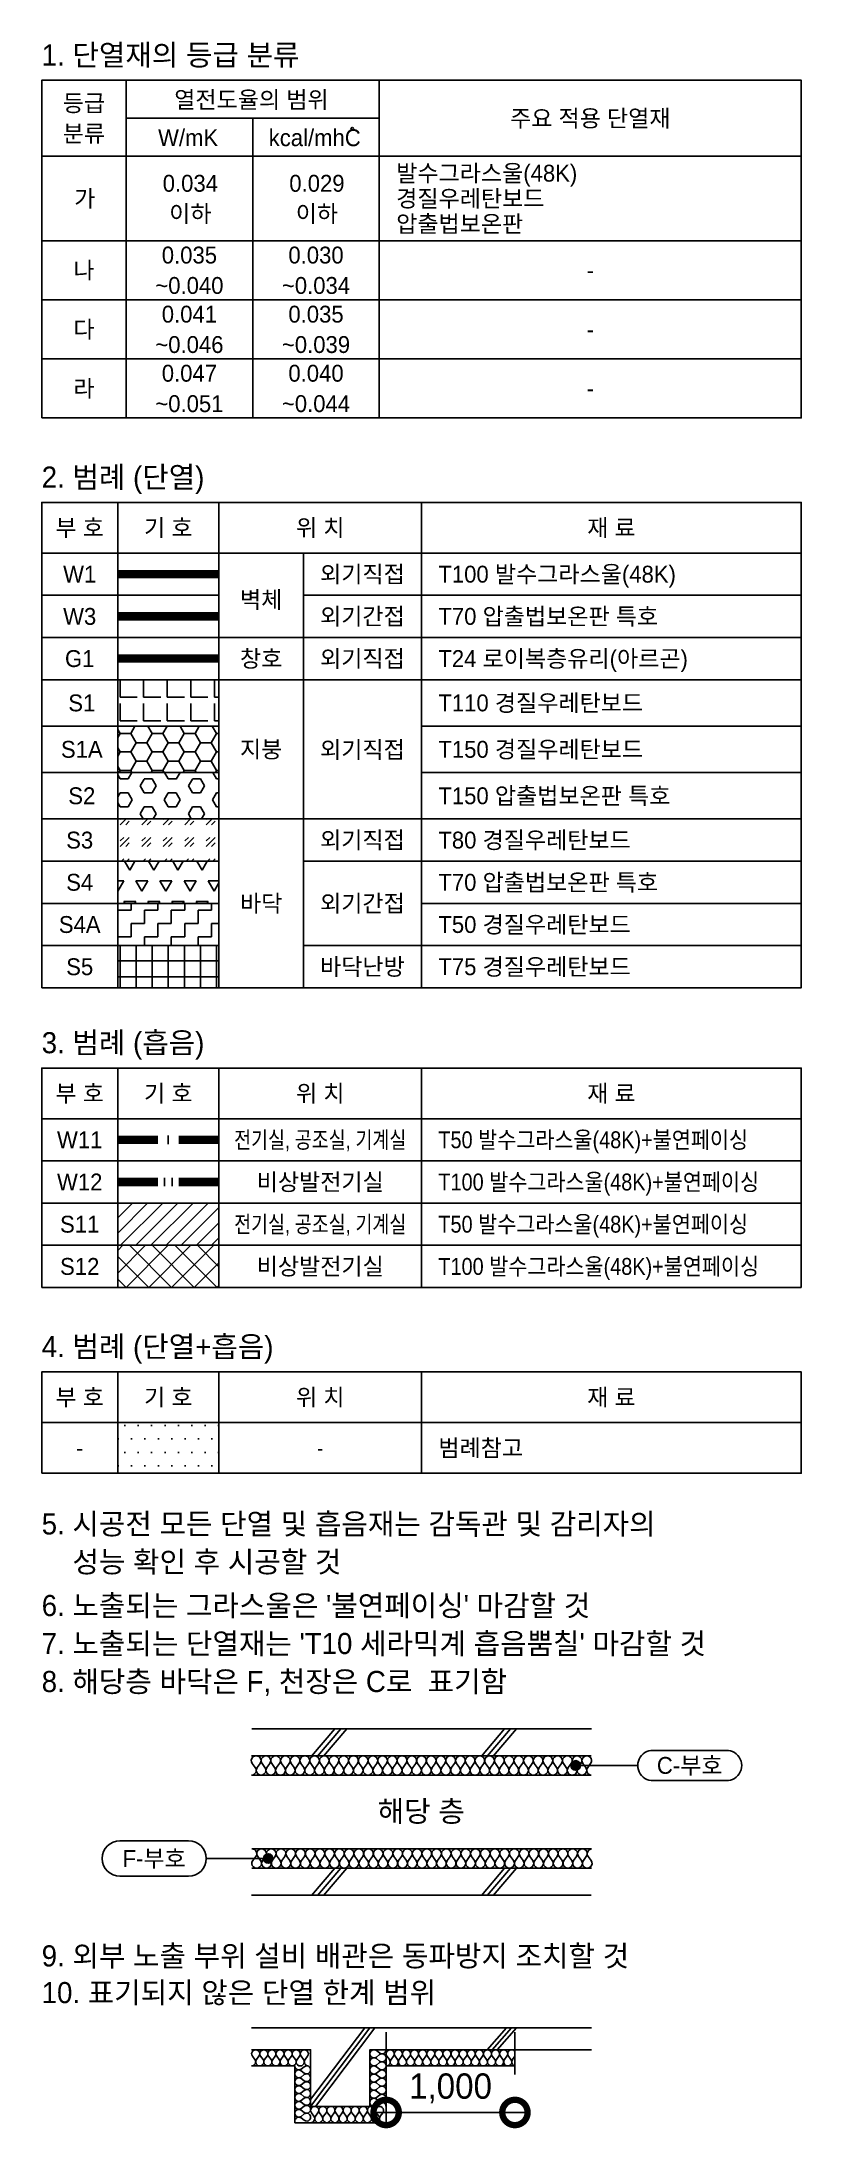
# Model space of a CAD drawing. Header units: millimetres. Extents: x -180 to 841, y -190 to 594.
# Drawn here: x 732.5 to 822.5, y 316.4 to 563.6 of the extents above; entities that cross this region are included whole.
import ezdxf
from ezdxf.enums import TextEntityAlignment as Align

# ---------------------------------------------------------------- set-up
doc = ezdxf.new("R2010")
doc.units = ezdxf.units.MM
doc.linetypes.add('200-06.단열흡음계획도$0$HIDDEN', pattern=[9.525, 6.35, -3.175])
doc.linetypes.add('ISO10W100', pattern=[18, 12, -3, 0, -3])
for name, color, linetype in [('(지붕 직접 T180 페놀릭폼)', 6, 'Continuous'), ('4', 4, 'Continuous'), ('7', 7, 'Continuous'), ('A-DIM', 7, 'Continuous'), ('A-HAT', 8, 'Continuous'), ('A-ln', 6, 'Continuous'), ('A-TEXT-NOTE', 7, 'Continuous'), ('CON', 2, 'Continuous'), ('G1', 4, 'Continuous'), ('S1 (지붕 직접 T110 경질우레탄보드)', 6, 'Continuous'), ('S11 (흡음 T50 그라스울)', 6, 'Continuous'), ('S12 (흡음 T100 그라스울)', 6, 'Continuous'), ('S3A (바닥 직접 T30 경질우레탄보드)', 6, 'Continuous'), ('S4 (바닥 간접 T70 압출법보온판 특호)', 6, 'Continuous'), ('S5 (바닥 간접 T90 T45 경질우레탄보드)', 6, 'Continuous'), ('S6 (층간 난방 T90 PF보드)', 6, 'Continuous'), ('W1 (벽 직접 T100 그라스울)', 2, 'Continuous'), ('W11 (벽 흡음 T50 그라스울)', 3, 'Continuous'), ('W3 (간접 T60압출법보온판))', 2, 'Continuous')]:
    doc.layers.add(name, color=color, linetype=linetype)
doc.styles.add('200-06.단열흡음계획도$0$Gtx', font='')
doc.styles.add('Gdim', font='')
doc.styles.add('Gtx', font='')
doc.styles.get('200-06.단열흡음계획도$0$Gtx').set_extended_font_data('Dotum')
doc.styles.get('Gdim').set_extended_font_data('Dotum')
doc.styles.get('Gtx').set_extended_font_data('Dotum')

msp = doc.modelspace()

# ---------------------------------------------------------------- texts
at = {"layer": 'A-DIM', "insert": (780.94, 321.13), "char_height": 3, "attachment_point": 5, "style": 'Gdim'}
msp.add_mtext('\\A1;1,000', dxfattribs=at)
at = {"layer": 'A-TEXT-NOTE'}
for s, height, style, p in [('1. 단열재의 등급 분류', 2.5, 'Gtx', (732.5, 562)), ('발수그라스울(48K)', 2, 'Gtx', (774.5, 548)), ('경질우레탄보드', 2, 'Gtx', (774.5, 545)), ('압출법보온판', 2, 'Gtx', (774.5, 542)), ('2. 범례 (단열)', 2.5, 'Gtx', (732.5, 512)), ('T100 발수그라스울(48K)', 2, '200-06.단열흡음계획도$0$Gtx', (779.5, 500.5)), ('T70 압출법보온판 특호', 2, '200-06.단열흡음계획도$0$Gtx', (779.5, 495.5)), ('T24 로이복층유리(아르곤)', 2, '200-06.단열흡음계획도$0$Gtx', (779.5, 490.5)), ('T110 경질우레탄보드', 2, '200-06.단열흡음계획도$0$Gtx', (779.5, 485.25)), ('T150 경질우레탄보드', 2, '200-06.단열흡음계획도$0$Gtx', (779.5, 479.75)), ('T150 압출법보온판 특호', 2, '200-06.단열흡음계획도$0$Gtx', (779.5, 474.25)), ('T80 경질우레탄보드', 2, '200-06.단열흡음계획도$0$Gtx', (779.5, 469)), ('T70 압출법보온판 특호', 2, '200-06.단열흡음계획도$0$Gtx', (779.5, 464)), ('T50 경질우레탄보드', 2, '200-06.단열흡음계획도$0$Gtx', (779.5, 459)), ('T75 경질우레탄보드', 2, '200-06.단열흡음계획도$0$Gtx', (779.5, 454)), ('3. 범례 (흡음)', 2.5, 'Gtx', (732.5, 445)), ('4. 범례 (단열+흡음)', 2.5, 'Gtx', (732.5, 409)), ('범례참고', 2, 'Gtx', (779.5, 397)), ('5. 시공전 모든 단열 및 흡음재는 감독관 및 감리자의', 2.5, 'Gtx', (732.5, 388)), ('    성능 확인 후 시공할 것', 2.5, 'Gtx', (732.5, 383.5)), ("6. 노출되는 그라스울은 '불연페이싱' 마감할 것", 2.5, 'Gtx', (732.5, 378.33)), ("7. 노출되는 단열재는 'T10 세라믹계 흡음뿜칠' 마감할 것", 2.5, 'Gtx', (732.5, 373.83)), ('8. 해당층 바닥은 F, 천장은 C로  표기함', 2.5, 'Gtx', (732.5, 369.33)), ('9. 외부 노출 부위 설비 배관은 동파방지 조치할 것', 2.5, 'Gtx', (732.5, 336.83)), ('10. 표기되지 않은 단열 한계 범위', 2.5, 'Gtx', (732.5, 332.48))]:
    msp.add_text(s, height=height, dxfattribs=dict(at, style=style)).set_placement(p, align=Align.MIDDLE_LEFT)
for s, height, style, p in [('등급', 2, 'Gtx', (737.5, 556.3)), ('열전도율의 범위', 2, 'Gtx', (757.35, 556.7)), ('분류', 2, 'Gtx', (737.5, 552.7)), ('주요 적용 단열재', 2, 'Gtx', (797.5, 554.5)), ('W/mK', 2, 'Gtx', (749.85, 552.2)), ('kcal/mhC', 2, 'Gtx', (764.85, 552.2)), ('가', 2, 'Gtx', (737.61, 545)), ('0.034', 2, 'Gtx', (750.11, 546.8)), ('0.029', 2, 'Gtx', (765.11, 546.8)), ('이하', 2, 'Gtx', (750.11, 543.2)), ('이하', 2, 'Gtx', (765.11, 543.2)), ('0.035', 2, 'Gtx', (750, 538.3)), ('0.030', 2, 'Gtx', (765, 538.3)), ('나', 2, 'Gtx', (737.5, 536.5)), ('-', 2, 'Gtx', (797.5, 536.5)), ('~0.040', 2, 'Gtx', (750, 534.7)), ('~0.034', 2, 'Gtx', (765, 534.7)), ('0.041', 2, 'Gtx', (750, 531.3)), ('0.035', 2, 'Gtx', (765, 531.3)), ('다', 2, 'Gtx', (737.5, 529.5)), ('-', 2, 'Gtx', (797.5, 529.5)), ('~0.046', 2, 'Gtx', (750, 527.7)), ('~0.039', 2, 'Gtx', (765, 527.7)), ('0.047', 2, 'Gtx', (750, 524.3)), ('0.040', 2, 'Gtx', (765, 524.3)), ('라', 2, 'Gtx', (737.5, 522.5)), ('~0.051', 2, 'Gtx', (750, 520.7)), ('~0.044', 2, 'Gtx', (765, 520.7)), ('-', 2, 'Gtx', (797.5, 522.5)), ('부 호', 2, '200-06.단열흡음계획도$0$Gtx', (737, 506)), ('기 호', 2, '200-06.단열흡음계획도$0$Gtx', (747.5, 506)), ('위 치', 2, '200-06.단열흡음계획도$0$Gtx', (765.5, 506)), ('재 료', 2, '200-06.단열흡음계획도$0$Gtx', (800, 506)), ('외기직접', 2, '200-06.단열흡음계획도$0$Gtx', (770.5, 500.5)), ('W1', 2, '200-06.단열흡음계획도$0$Gtx', (737, 500.5)), ('벽체', 2, '200-06.단열흡음계획도$0$Gtx', (758.5, 497.48)), ('W3', 2, '200-06.단열흡음계획도$0$Gtx', (737, 495.5)), ('외기간접', 2, '200-06.단열흡음계획도$0$Gtx', (770.5, 495.5)), ('G1', 2, '200-06.단열흡음계획도$0$Gtx', (737, 490.5)), ('창호', 2, '200-06.단열흡음계획도$0$Gtx', (758.5, 490.5)), ('외기직접', 2, '200-06.단열흡음계획도$0$Gtx', (770.5, 490.5)), ('S1', 2, '200-06.단열흡음계획도$0$Gtx', (737.25, 485.25)), ('S1A', 2, '200-06.단열흡음계획도$0$Gtx', (737.25, 479.75)), ('지붕', 2, '200-06.단열흡음계획도$0$Gtx', (758.5, 479.76)), ('외기직접', 2, '200-06.단열흡음계획도$0$Gtx', (770.5, 479.71)), ('S2', 2, '200-06.단열흡음계획도$0$Gtx', (737.25, 474.25)), ('S3', 2, '200-06.단열흡음계획도$0$Gtx', (737, 469)), ('외기직접', 2, '200-06.단열흡음계획도$0$Gtx', (770.5, 469)), ('S4', 2, '200-06.단열흡음계획도$0$Gtx', (737, 464)), ('바닥', 2, '200-06.단열흡음계획도$0$Gtx', (758.5, 461.5)), ('외기간접', 2, '200-06.단열흡음계획도$0$Gtx', (770.5, 461.5)), ('S4A', 2, '200-06.단열흡음계획도$0$Gtx', (737, 459)), ('S5', 2, '200-06.단열흡음계획도$0$Gtx', (737, 454)), ('바닥난방', 2, '200-06.단열흡음계획도$0$Gtx', (770.5, 454)), ('부 호', 2, 'Gtx', (737, 439)), ('기 호', 2, 'Gtx', (747.5, 439)), ('위 치', 2, 'Gtx', (765.5, 439)), ('재 료', 2, 'Gtx', (800, 439)), ('W11', 2, 'Gtx', (737, 433.5)), ('W12', 2, 'Gtx', (737, 428.5)), ('비상발전기실', 2, 'Gtx', (765.5, 428.5)), ('S11', 2, 'Gtx', (737, 423.5)), ('S12', 2, 'Gtx', (737, 418.5)), ('비상발전기실', 2, 'Gtx', (765.5, 418.5)), ('부 호', 2, 'Gtx', (737, 403)), ('기 호', 2, 'Gtx', (747.5, 403)), ('위 치', 2, 'Gtx', (765.5, 403)), ('재 료', 2, 'Gtx', (800, 403)), ('-', 2, 'Gtx', (737, 397)), ('C-부호', 2, 'Gtx', (809.28, 359.39)), ('해당 층', 2.5, 'Gtx', (777.47, 353.96)), ('F-부호', 2, 'Gtx', (745.83, 348.36))]:
    msp.add_text(s, height=height, dxfattribs=dict(at, style=style)).set_placement(p, align=Align.MIDDLE_CENTER)
at = {"layer": 'A-TEXT-NOTE', "style": 'Gtx', "width": 0.8}
for s, p in [('전기실, 공조실, 기계실', (765.5, 433.5)), ('전기실, 공조실, 기계실', (765.5, 423.5)), ('-', (765.5, 397))]:
    msp.add_text(s, height=2, dxfattribs=at).set_placement(p, align=Align.MIDDLE_CENTER)
at = {"layer": 'A-TEXT-NOTE', "style": 'Gtx', "width": 0.9}
for s, p in [('T50 발수그라스울(48K)+불연페이싱', (779.5, 433.5)), ('T100 발수그라스울(48K)+불연페이싱', (779.5, 428.5)), ('T50 발수그라스울(48K)+불연페이싱', (779.5, 423.5)), ('T100 발수그라스울(48K)+불연페이싱', (779.5, 418.5))]:
    msp.add_text(s, height=2, dxfattribs=at).set_placement(p, align=Align.MIDDLE_LEFT)

# ---------------------------------------------------------------- blocks, each defined once
blk = doc.blocks.new('_DotSmall')
at = {"color": 0, "linetype": 'ByBlock', "const_width": 0.5}
blk.add_lwpolyline([(-0.0625, 0, 1), (0.0625, 0, 1)], format="xyb", close=True, dxfattribs=at)

# ---------------------------------------------------------------- hatches: boundary and pattern name
at = {"layer": '(지붕 직접 T180 페놀릭폼)', "ltscale": 100, "transparency": 33554687}
h = msp.add_hatch(dxfattribs=at)
h.set_pattern_fill('DOTS', color=256)
h.set_pattern_definition([(0, (-300000, 47015), (0.79375, 1.5875), [0, -1.5875])])
h.paths.add_polyline_path([(753.5, 400), (741.5, 400), (741.5, 394), (753.5, 394)])
at = {"layer": 'A-TEXT-NOTE'}
h = msp.add_hatch(color=256, dxfattribs=at)
edge = h.paths.add_edge_path()
edge.add_arc((795.77, 359.39), 0.563, 180, 540)
h = msp.add_hatch(color=256, dxfattribs=at)
edge = h.paths.add_edge_path()
edge.add_arc((759.34, 348.36), 0.563, 0, 360, ccw=False)
at = {"layer": 'S1 (지붕 직접 T110 경질우레탄보드)', "ltscale": 100}
h = msp.add_hatch(dxfattribs=at)
h.set_pattern_fill('ANGLE', color=256, scale=0.4)
h.set_pattern_definition([(0, (741.7766, 485.9358), (0, 2.794), [2.032, -0.762]), (90, (741.7766, 485.9358), (-2.794, 2e-16), [2.032, -0.762])])
h.paths.add_polyline_path([(753.5, 488), (741.5, 488), (741.5, 482.5), (753.5, 482.5)])
h = msp.add_hatch(dxfattribs=at)
h.set_pattern_fill('HONEY', color=256, scale=0.4)
h.set_pattern_definition([(0, (741.7766, 468.4358), (1.905, 1.09985), [1.27, -2.54]), (120, (741.7766, 468.4358), (-1.905, 1.09985), [1.27, -2.54]), (60, (741.7766, 468.4358), (4e-09, 2.199705), [-2.54, 1.27])])
h.paths.add_polyline_path([(753.5, 482.5), (741.5, 482.5), (741.5, 477), (753.5, 477)])
h = msp.add_hatch(dxfattribs=at)
h.set_pattern_fill('HEX', color=256, scale=0.3)
h.set_pattern_definition([(0, (741.7766, 472.9358), (0, 1.64978), [0.9525, -1.905]), (120, (741.7766, 472.9358), (-1.42875, -0.8249), [0.9525, -1.905]), (60, (742.7291, 472.9358), (-1.42875, 0.8249), [0.9525, -1.905])])
h.paths.add_polyline_path([(753.5, 477), (741.5, 477), (741.5, 471.5), (753.5, 471.5)])
at = {"layer": 'S11 (흡음 T50 그라스울)', "ltscale": 100, "transparency": 33554687}
h = msp.add_hatch(dxfattribs=at)
h.set_pattern_fill('ANSI31', color=256, scale=0.4)
h.set_pattern_definition([(45, (9e-13, 24), (-0.8980256, 0.8980256), [])])
h.paths.add_polyline_path([(753.5, 426), (741.5, 426), (741.5, 421), (753.5, 421)])
at = {"layer": 'S12 (흡음 T100 그라스울)', "ltscale": 100, "transparency": 33554687}
h = msp.add_hatch(dxfattribs=at)
h.set_pattern_fill('ANSI37', color=256, scale=0.6)
h.set_pattern_definition([(45, (-300000, -112975), (-1.347038418, 1.347038418), []), (135, (-300000, -112975), (-1.347038418, -1.347038418), [])])
h.paths.add_polyline_path([(753.5, 421), (741.5, 421), (741.5, 416), (753.5, 416)])
at = {"layer": 'S3A (바닥 직접 T30 경질우레탄보드)', "ltscale": 100, "transparency": 33554687}
h = msp.add_hatch(dxfattribs=at)
h.set_pattern_fill('GOST_GLASS', color=256, scale=0.3)
h.set_pattern_definition([(45, (746.9011, 396.9794), (2.545584, 0), [1.5, -2.1]), (45, (747.5375, 396.9794), (2.545584, 0), [0.6, -3]), (45, (746.9011, 397.6158), (2.545584, 0), [0.6, -3])])
h.paths.add_polyline_path([(741.5, 471.5), (753.5, 471.5), (753.5, 466.5), (741.5, 466.5)])
at = {"layer": 'S4 (바닥 간접 T70 압출법보온판 특호)', "ltscale": 100}
h = msp.add_hatch(dxfattribs=at)
h.set_pattern_fill('TRIANG', color=256, scale=0.3)
h.set_pattern_definition([(60, (741.5, 458), (-1.42875, 2.47467), [1.42875, -1.42875]), (120, (741.5, 458), (-2.8575, 2e-09), [1.42875, -1.42875]), (0, (740.7856, 459.2373), (1.42875, 2.47467), [1.42875, -1.42875])])
h.paths.add_polyline_path([(753.5, 466.5), (741.5, 466.5), (741.5, 461.5), (753.5, 461.5)])
at = {"layer": 'S5 (바닥 간접 T90 T45 경질우레탄보드)', "ltscale": 100, "transparency": 33554687}
h = msp.add_hatch(dxfattribs=at)
h.set_pattern_fill('ZIGZAG', color=256, scale=0.5)
h.set_pattern_definition([(0, (741.5, 448), (1.5875, 1.5875), [1.5875, -1.5875]), (90, (743.0875, 448), (-1.5875, 1.5875), [1.5875, -1.5875])])
h.paths.add_polyline_path([(753.5, 461.5), (741.5, 461.5), (741.5, 456.5), (753.5, 456.5)])
at = {"layer": 'S6 (층간 난방 T90 PF보드)', "ltscale": 100}
h = msp.add_hatch(dxfattribs=at)
h.set_pattern_fill('NET', color=256, scale=0.6)
h.set_pattern_definition([(0, (747.5, 458.5), (0, 1.905), []), (90, (747.5, 458.5), (-1.905, 1e-16), [])])
h.paths.add_polyline_path([(753.5, 456.5), (741.5, 456.5), (741.5, 451.5), (753.5, 451.5)])

# ---------------------------------------------------------------- linework, layer by layer
at = {"layer": '4'}
for p, q in [((742.5, 554.5), (772.5, 554.5)), ((757.5, 554.5), (757.5, 519)), ((732.5, 540), (822.5, 540)), ((732.5, 533), (822.5, 533)), ((732.5, 526), (822.5, 526)), ((763.5, 503), (763.5, 451.5)), ((732.5, 498), (753.5, 498)), ((763.5, 498), (822.5, 498)), ((732.5, 493), (822.5, 493)), ((732.5, 482.5), (753.5, 482.5)), ((777.5, 482.5), (822.5, 482.5)), ((732.5, 477), (753.5, 477)), ((777.5, 477), (822.5, 477)), ((732.5, 471.5), (753.5, 471.5)), ((753.5, 471.5), (822.5, 471.5)), ((732.5, 466.5), (753.5, 466.5)), ((763.5, 466.5), (822.5, 466.5)), ((763.5, 466.5), (822.5, 466.5)), ((732.5, 461.5), (753.5, 461.5)), ((777.5, 461.5), (822.5, 461.5)), ((732.5, 456.5), (753.5, 456.5)), ((763.5, 456.5), (822.5, 456.5)), ((732.5, 451.5), (753.5, 451.5)), ((763.5, 451.5), (822.5, 451.5)), ((732.5, 431), (822.5, 431)), ((732.5, 421), (822.5, 421))]:
    msp.add_line(p, q, dxfattribs=at)
at = {"layer": '7'}
for p, q in [((742.5, 559), (742.5, 519)), ((772.5, 559), (772.5, 519)), ((732.5, 550), (822.5, 550)), ((741.5, 509), (741.5, 451.5)), ((753.5, 509), (753.5, 451.5)), ((777.5, 509), (777.5, 451.5)), ((732.5, 503), (822.5, 503)), ((777.5, 498), (822.5, 498)), ((732.5, 488), (822.5, 488)), ((741.5, 442), (741.5, 416)), ((753.5, 442), (753.5, 416)), ((777.5, 442), (777.5, 416)), ((732.5, 436), (822.5, 436)), ((732.5, 426), (822.5, 426)), ((732.5, 416), (822.5, 416)), ((741.5, 406), (741.5, 394)), ((753.5, 406), (753.5, 394)), ((777.5, 406), (777.5, 394)), ((732.5, 400), (822.5, 400))]:
    msp.add_line(p, q, dxfattribs=at)
for points in [[(732.5, 519), (822.5, 519), (822.5, 559), (732.5, 559)], [(732.5, 451.5), (822.5, 451.5), (822.5, 509), (732.5, 509)], [(732.5, 394), (822.5, 394), (822.5, 406), (732.5, 406)]]:
    msp.add_lwpolyline(points, close=True, dxfattribs=at)
msp.add_lwpolyline([(822.5, 416), (822.5, 442), (732.5, 442), (732.5, 416)], dxfattribs=at)
at = {"layer": 'A-DIM', "color": 1}
for p, q in [((773.31, 327.79), (773.31, 322.78)), ((788.57, 327.79), (788.57, 322.78)), ((771.81, 318.28), (790.07, 318.28))]:
    msp.add_line(p, q, dxfattribs=at)
at = {"layer": 'A-HAT', "color": 8}
for p, q in [((764.48, 360.48), (767.23, 363.71)), ((765.19, 360.48), (767.93, 363.71)), ((765.89, 360.48), (768.64, 363.71)), ((784.59, 360.48), (787.34, 363.71)), ((785.3, 360.48), (788.04, 363.71)), ((786, 360.48), (788.75, 363.71)), ((764.48, 343.98), (767.23, 347.21)), ((765.19, 343.98), (767.93, 347.21)), ((765.89, 343.98), (768.64, 347.21)), ((784.59, 343.98), (787.34, 347.21)), ((785.3, 343.98), (788.04, 347.21)), ((786, 343.98), (788.75, 347.21)), ((764.36, 318.99), (771.39, 328.29)), ((764.36, 319.83), (770.8, 328.29)), ((764.95, 318.99), (771.98, 328.29)), ((785.27, 325.71), (787.56, 328.29)), ((785.86, 325.71), (788.15, 328.29)), ((786.45, 325.71), (788.74, 328.29))]:
    msp.add_line(p, q, dxfattribs=at)
at = {"layer": 'A-HAT'}
for points in [[(757.34, 358.23, 0.618034), (757.8, 359.15), (757.45, 359.61, -2), (758.38, 359.61), (758.03, 359.15, 2), (758.95, 359.15), (758.61, 359.61, -2), (759.53, 359.61), (759.18, 359.15, 2), (760.1, 359.15), (759.76, 359.61, -2), (760.68, 359.61), (760.33, 359.15, 2), (761.26, 359.15), (760.91, 359.61, -2), (761.83, 359.61), (761.49, 359.15, 2), (762.41, 359.15), (762.06, 359.61, -2), (762.98, 359.61), (762.64, 359.15, 2), (763.56, 359.15), (763.21, 359.61, -2), (764.14, 359.61), (763.79, 359.15, 2), (764.71, 359.15), (764.37, 359.61, -2), (765.29, 359.61), (764.94, 359.15, 2), (765.86, 359.15), (765.52, 359.61, -2), (766.44, 359.61), (766.09, 359.15, 2), (767.02, 359.15), (766.67, 359.61, -2), (767.59, 359.61), (767.25, 359.15, 2), (768.17, 359.15), (767.82, 359.61, -2), (768.74, 359.61), (768.4, 359.15, 2), (769.32, 359.15), (768.97, 359.61, -2), (769.9, 359.61), (769.55, 359.15, 2), (770.47, 359.15), (770.13, 359.61, -2), (771.05, 359.61), (770.7, 359.15, 2), (771.62, 359.15), (771.28, 359.61, -2), (772.2, 359.61), (771.85, 359.15, 2), (772.78, 359.15), (772.43, 359.61, -2), (773.35, 359.61), (773.01, 359.15, 2), (773.93, 359.15), (773.58, 359.61, -2), (774.5, 359.61), (774.16, 359.15, 2), (775.08, 359.15), (774.73, 359.61, -2), (775.66, 359.61), (775.31, 359.15, 0.618034), (775.77, 358.23, 0.618034), (776.23, 359.15), (775.89, 359.61, -2), (776.81, 359.61), (776.46, 359.15, 2), (777.38, 359.15), (777.04, 359.61, -2), (777.96, 359.61), (777.61, 359.15, 2), (778.54, 359.15), (778.19, 359.61, -2), (779.11, 359.61), (778.77, 359.15, 2), (779.69, 359.15), (779.34, 359.61, -2), (780.26, 359.61), (779.92, 359.15, 2), (780.84, 359.15), (780.49, 359.61, -2), (781.42, 359.61), (781.07, 359.15, 2), (781.99, 359.15), (781.65, 359.61, -2), (782.57, 359.61), (782.22, 359.15, 2), (783.14, 359.15), (782.8, 359.61, -2), (783.72, 359.61), (783.37, 359.15, 2), (784.3, 359.15), (783.95, 359.61, -2), (784.87, 359.61), (784.53, 359.15, 2), (785.45, 359.15), (785.1, 359.61, -2), (786.02, 359.61), (785.68, 359.15, 2), (786.6, 359.15), (786.25, 359.61, -2), (787.18, 359.61), (786.83, 359.15, 2), (787.75, 359.15), (787.41, 359.61, -2), (788.33, 359.61), (787.98, 359.15, 2), (788.9, 359.15), (788.56, 359.61, -2), (789.48, 359.61), (789.13, 359.15, 2), (790.06, 359.15), (789.71, 359.61, -2), (790.63, 359.61), (790.29, 359.15, 2), (791.21, 359.15), (790.86, 359.61, -2), (791.78, 359.61), (791.44, 359.15, 2), (792.36, 359.15), (792.01, 359.61, -2), (792.94, 359.61), (792.59, 359.15, 2), (793.51, 359.15), (793.17, 359.61, -2), (794.09, 359.61), (793.74, 359.15, 0.618034), (794.2, 358.23, 0.618034), (794.66, 359.15), (794.32, 359.61, -2), (795.24, 359.61), (794.89, 359.15, 2), (795.82, 359.15), (795.47, 359.61, -2), (796.39, 359.61), (796.05, 359.15, 2), (796.97, 359.15), (796.62, 359.61, -2), (797.54, 359.61), (797.2, 359.15, 0.584256), (797.6, 358.23)], [(757.4, 349.51, -0.618034), (757.86, 348.59), (757.51, 348.13, 2), (758.43, 348.13), (758.09, 348.59, -2), (759.01, 348.59), (758.67, 348.13, 2), (759.59, 348.13), (759.24, 348.59, -2), (760.16, 348.59), (759.82, 348.13, 2), (760.74, 348.13), (760.39, 348.59, -2), (761.31, 348.59), (760.97, 348.13, 2), (761.89, 348.13), (761.55, 348.59, -2), (762.47, 348.59), (762.12, 348.13, 2), (763.04, 348.13), (762.7, 348.59, -2), (763.62, 348.59), (763.27, 348.13, 2), (764.19, 348.13), (763.85, 348.59, -2), (764.77, 348.59), (764.43, 348.13, 2), (765.35, 348.13), (765, 348.59, -2), (765.92, 348.59), (765.58, 348.13, 2), (766.5, 348.13), (766.15, 348.59, -2), (767.07, 348.59), (766.73, 348.13, 2), (767.65, 348.13), (767.31, 348.59, -2), (768.23, 348.59), (767.88, 348.13, 2), (768.8, 348.13), (768.46, 348.59, -2), (769.38, 348.59), (769.03, 348.13, 2), (769.95, 348.13), (769.61, 348.59, -2), (770.53, 348.59), (770.19, 348.13, 2), (771.11, 348.13), (770.76, 348.59, -2), (771.68, 348.59), (771.34, 348.13, 2), (772.26, 348.13), (771.91, 348.59, -2), (772.83, 348.59), (772.49, 348.13, 2), (773.41, 348.13), (773.07, 348.59, -2), (773.99, 348.59), (773.64, 348.13, 2), (774.56, 348.13), (774.22, 348.59, -2), (775.14, 348.59), (774.79, 348.13, 2), (775.71, 348.13), (775.37, 348.59, -0.618034), (775.83, 349.51, -0.618034), (776.29, 348.59), (775.95, 348.13, 2), (776.87, 348.13), (776.52, 348.59, -2), (777.44, 348.59), (777.1, 348.13, 2), (778.02, 348.13), (777.67, 348.59, -2), (778.59, 348.59), (778.25, 348.13, 2), (779.17, 348.13), (778.83, 348.59, -2), (779.75, 348.59), (779.4, 348.13, 2), (780.32, 348.13), (779.98, 348.59, -2), (780.9, 348.59), (780.55, 348.13, 2), (781.47, 348.13), (781.13, 348.59, -2), (782.05, 348.59), (781.71, 348.13, 2), (782.63, 348.13), (782.28, 348.59, -2), (783.2, 348.59), (782.86, 348.13, 2), (783.78, 348.13), (783.43, 348.59, -2), (784.35, 348.59), (784.01, 348.13, 2), (784.93, 348.13), (784.59, 348.59, -2), (785.51, 348.59), (785.16, 348.13, 2), (786.08, 348.13), (785.74, 348.59, -2), (786.66, 348.59), (786.31, 348.13, 2), (787.23, 348.13), (786.89, 348.59, -2), (787.81, 348.59), (787.47, 348.13, 2), (788.39, 348.13), (788.04, 348.59, -2), (788.96, 348.59), (788.62, 348.13, 2), (789.54, 348.13), (789.19, 348.59, -2), (790.11, 348.59), (789.77, 348.13, 2), (790.69, 348.13), (790.35, 348.59, -2), (791.27, 348.59), (790.92, 348.13, 2), (791.84, 348.13), (791.5, 348.59, -2), (792.42, 348.59), (792.07, 348.13, 2), (792.99, 348.13), (792.65, 348.59, -2), (793.57, 348.59), (793.23, 348.13, 2), (794.15, 348.13), (793.8, 348.59, -0.618034), (794.26, 349.51, -0.618034), (794.72, 348.59), (794.38, 348.13, 2), (795.3, 348.13), (794.95, 348.59, -2), (795.87, 348.59), (795.53, 348.13, 2), (796.45, 348.13), (796.11, 348.59, -2), (797.03, 348.59), (796.68, 348.13, 2), (797.6, 348.13), (797.26, 348.59, -0.584256), (797.66, 349.51)], [(757.37, 323.79, 0.618034), (757.76, 324.56), (757.47, 324.94, -2), (758.24, 324.94), (757.95, 324.56, 2), (758.72, 324.56), (758.43, 324.94, -2), (759.2, 324.94), (758.91, 324.56, 2), (759.68, 324.56), (759.39, 324.94, -2), (760.16, 324.94), (759.87, 324.56, 2), (760.64, 324.56), (760.35, 324.94, -2), (761.12, 324.94), (760.83, 324.56, 2), (761.6, 324.56), (761.31, 324.94, -2), (762.08, 324.94), (761.79, 324.56, 2), (762.56, 324.56), (762.27, 324.94, -2), (763.04, 324.94), (762.75, 324.56, 2), (763.52, 324.56), (763.23, 324.94, -2), (764, 324.94), (763.71, 324.56, 0.618034), (764.09, 323.79, 0.618034)], [(762.49, 323.79, 0.618034), (763.24, 323.42), (763.61, 323.7, -2), (763.61, 322.95), (763.24, 323.23, 2), (763.24, 322.48), (763.61, 322.76, -2), (763.61, 322.02), (763.24, 322.3, 2), (763.24, 321.55), (763.61, 321.83, -2), (763.61, 321.08), (763.24, 321.36, 2), (763.24, 320.62), (763.61, 320.9, -2), (763.61, 320.15), (763.24, 320.43, 2), (763.24, 319.68), (763.61, 319.96, -2), (763.61, 319.22), (763.24, 319.5, 2), (763.24, 318.75), (763.61, 319.03, -2), (763.61, 318.28), (763.24, 318.56, 2), (763.24, 317.82), (763.61, 318.1, -2), (763.61, 317.35), (763.24, 317.63, 0.618034), (762.49, 317.26, 0.618034)], [(773.31, 318.99, 0.618034), (772.54, 319.38), (772.16, 319.09, -2), (772.16, 319.86), (772.54, 319.57, 2), (772.54, 320.34), (772.16, 320.05, -2), (772.16, 320.82), (772.54, 320.53, 2), (772.54, 321.3), (772.16, 321.01, -2), (772.16, 321.78), (772.54, 321.49, 2), (772.54, 322.26), (772.16, 321.97, -2), (772.16, 322.74), (772.54, 322.45, 2), (772.54, 323.22), (772.16, 322.93, -2), (772.16, 323.7), (772.54, 323.41, 2), (772.54, 324.18), (772.16, 323.89, -2), (772.16, 324.66), (772.54, 324.37, 2), (772.54, 325.14), (772.16, 324.85, -2), (772.16, 325.62), (772.54, 325.33, 0.618034), (773.31, 325.71, 0.618034)], [(773.31, 323.79, 0.618034), (773.7, 324.56), (773.41, 324.94, -2), (774.18, 324.94), (773.89, 324.56, 2), (774.66, 324.56), (774.37, 324.94, -2), (775.14, 324.94), (774.85, 324.56, 2), (775.62, 324.56), (775.33, 324.94, -2), (776.1, 324.94), (775.81, 324.56, 2), (776.58, 324.56), (776.29, 324.94, -2), (777.06, 324.94), (776.77, 324.56, 2), (777.54, 324.56), (777.25, 324.94, -2), (778.02, 324.94), (777.73, 324.56, 2), (778.5, 324.56), (778.21, 324.94, -2), (778.98, 324.94), (778.69, 324.56, 2), (779.46, 324.56), (779.17, 324.94, -2), (779.94, 324.94), (779.65, 324.56, 2), (780.42, 324.56), (780.13, 324.94, -2), (780.9, 324.94), (780.61, 324.56, 2), (781.38, 324.56), (781.09, 324.94, -2), (781.86, 324.94), (781.57, 324.56, 2), (782.34, 324.56), (782.05, 324.94, -2), (782.82, 324.94), (782.53, 324.56, 2), (783.3, 324.56), (783.01, 324.94, -2), (783.78, 324.94), (783.49, 324.56, 2), (784.26, 324.56), (783.97, 324.94, -2), (784.74, 324.94), (784.45, 324.56, 2), (785.22, 324.56), (784.93, 324.94, -2), (785.7, 324.94), (785.41, 324.56, 2), (786.18, 324.56), (785.89, 324.94, -2), (786.66, 324.94), (786.37, 324.56, 2), (787.14, 324.56), (786.85, 324.94, -2), (787.62, 324.94), (787.33, 324.56, 2), (788.1, 324.56), (787.81, 324.94, -0.994362), (788.57, 325.52, -0.994362)], [(788.57, 324.94), (788.29, 324.56, 0.548238), (788.57, 323.8)], [(764.36, 317.07, 0.618034), (764.75, 317.84), (764.46, 318.23, -2), (765.23, 318.23), (764.94, 317.84, 2), (765.71, 317.84), (765.42, 318.23, -2), (766.19, 318.23), (765.9, 317.84, 2), (766.67, 317.84), (766.38, 318.23, -2), (767.15, 318.23), (766.86, 317.84, 2), (767.63, 317.84), (767.34, 318.23, -2), (768.11, 318.23), (767.82, 317.84, 2), (768.59, 317.84), (768.3, 318.23, -2), (769.07, 318.23), (768.78, 317.84, 2), (769.55, 317.84), (769.26, 318.23, -2), (770.03, 318.23), (769.74, 317.84, 2), (770.51, 317.84), (770.22, 318.23, -2), (770.99, 318.23), (770.7, 317.84, 2), (771.47, 317.84), (771.18, 318.23, -2), (771.95, 318.23), (771.66, 317.84, 2), (772.43, 317.84), (772.14, 318.23, -2), (772.91, 318.23), (772.62, 317.84, 0.618034), (773, 317.07, 0.618034)]]:
    msp.add_lwpolyline(points, format="xyb", dxfattribs=at)
at = {"layer": 'A-ln'}
for p, q in [((757.34, 358.23), (797.6, 358.23)), ((757.4, 349.51), (797.66, 349.51)), ((757.37, 323.79), (762.49, 323.79)), ((762.49, 323.79), (762.49, 317.07)), ((773.31, 317.07), (773.31, 323.79)), ((773.31, 323.79), (788.57, 323.79)), ((788.57, 325.71), (788.57, 323.79)), ((762.49, 317.07), (773.31, 317.07))]:
    msp.add_line(p, q, dxfattribs=at)
at = {"layer": 'A-TEXT-NOTE'}
for p, q in [((795.7, 359.39), (803.12, 359.39)), ((759.41, 348.36), (751.99, 348.36))]:
    msp.add_line(p, q, dxfattribs=at)
for points in [[(813.34, 357.62, 1.188885), (813.34, 361.15), (805.22, 361.15, 1.188885), (805.22, 357.62), (813.34, 357.62)], [(749.9, 346.26, 1), (749.9, 350.46), (741.77, 350.46, 1), (741.77, 346.26), (749.9, 346.26)]]:
    msp.add_lwpolyline(points, format="xyb", dxfattribs=at)
for centre, radius in [((769.29, 553.28), 0.144), ((795.77, 359.39), 0.563), ((759.34, 348.36), 0.563)]:
    msp.add_circle(centre, radius, dxfattribs=at)
at = {"layer": 'CON'}
for p, q in [((757.4, 363.71), (797.66, 363.71)), ((757.34, 360.54), (797.6, 360.54)), ((757.4, 347.21), (797.66, 347.21)), ((757.34, 344.04), (797.6, 344.04)), ((757.37, 328.29), (797.66, 328.29))]:
    msp.add_line(p, q, dxfattribs=at)
msp.add_lwpolyline([(757.37, 325.71), (764.36, 325.71), (764.36, 318.99), (771.39, 318.99), (771.39, 325.71), (797.66, 325.71)], dxfattribs=at)
at = {"layer": 'G1', "linetype": '200-06.단열흡음계획도$0$HIDDEN', "ltscale": 0.5, "const_width": 1}
msp.add_lwpolyline([(741.5, 490.5), (753.5, 490.5)], dxfattribs=at)
at = {"layer": 'W1 (벽 직접 T100 그라스울)', "const_width": 1}
msp.add_lwpolyline([(741.5, 500.5), (753.5, 500.5)], dxfattribs=at)
at = {"layer": 'W11 (벽 흡음 T50 그라스울)', "const_width": 1}
for points in [[(741.5, 433.5), (746.27, 433.5)], [(748.73, 433.5), (753.5, 433.5)], [(741.5, 428.5), (746.27, 428.5)], [(748.73, 428.5), (753.5, 428.5)]]:
    msp.add_lwpolyline(points, dxfattribs=at)
at = {"layer": 'W11 (벽 흡음 T50 그라스울)'}
for points in [[(747.49, 434.01), (747.49, 433)], [(747.05, 429.01), (747.05, 428)], [(747.95, 429.01), (747.95, 428)]]:
    msp.add_lwpolyline(points, dxfattribs=at)
at = {"layer": 'W3 (간접 T60압출법보온판))', "linetype": 'ISO10W100', "ltscale": 0.3, "const_width": 1}
msp.add_lwpolyline([(741.5, 495.5), (753.5, 495.5)], dxfattribs=at)

# ---------------------------------------------------------------- block references
at = {"layer": 'A-DIM', "color": 1, "xscale": 6, "yscale": 6, "zscale": 6, "rotation": 180}
msp.add_blockref('_DotSmall', (773.31, 318.28), dxfattribs=at)
at = {"layer": 'A-DIM', "color": 1, "xscale": 6, "yscale": 6, "zscale": 6}
msp.add_blockref('_DotSmall', (788.57, 318.28), dxfattribs=at)

msp.set_redraw_order([(e.dxf.handle, doc.entitydb.next_handle()) for e in msp.query("TEXT MTEXT ATTDEF DIMENSION ARC_DIMENSION")])  # texts and dimensions are drawn at this point

doc.saveas('drawing.dxf')
